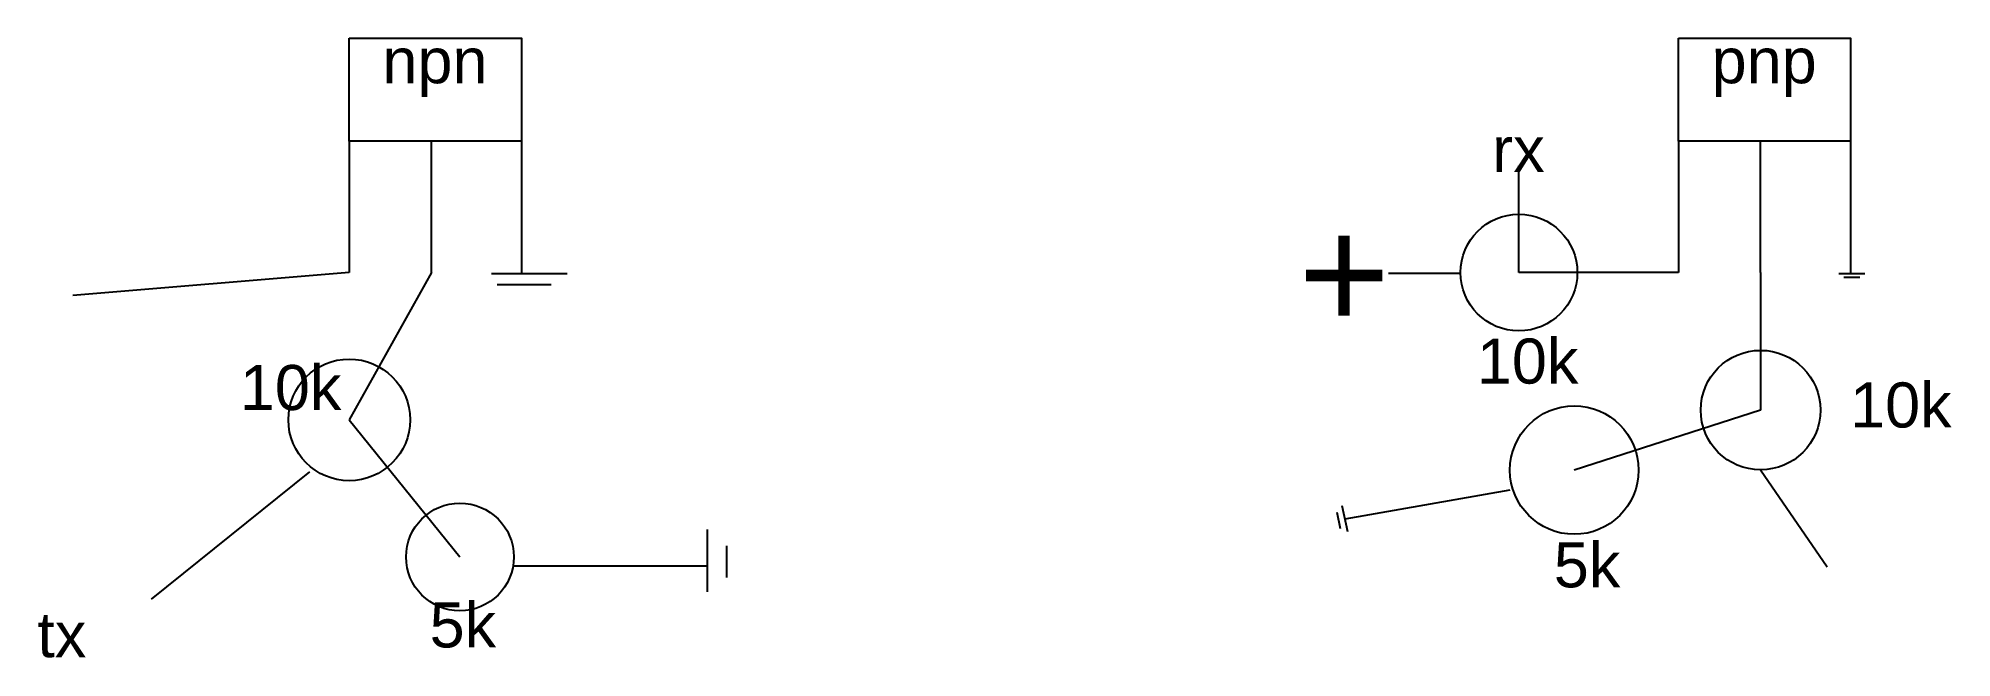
# Model space of a CAD drawing. Header units: millimetres. Extents: x 2700 to 2830, y 1916 to 1951.
# Drawn here: x 2787.52 to 2829.95, y 1915.66 to 1929.42 of the extents above; entities that cross this region are included whole.
import ezdxf

# ---------------------------------------------------------------- set-up
doc = ezdxf.new("R2010")
doc.units = ezdxf.units.MM
doc.styles.get("Standard").update_dxf_attribs({"font": 'arial.ttf'})

msp = doc.modelspace()

# ---------------------------------------------------------------- texts
at = {"attachment_point": 1}
for s, width, heights, insert, char_height in [('\\pxqc;npn', 3.80124, [2.277], (2794.412, 1929.416), 1), ('\\pxqc;pnp', 3.80124, [2.277], (2823.889, 1929.416), 1), ('rx', 1.63062, [0], (2819.759, 1927.444), 1), ('+', 1.22445, [0], (2815.456, 1925.437), 2.5), ('\\pxqc;10k', 2.52005, [0], (2819.284, 1922.748), 1), ('\\pxqc;10k', 4.42581, [0], (2790.898, 1922.161), 1), ('\\pxqc;10k', 2.52005, [0], (2827.561, 1921.773), 1), ('\\pxqc;5k', 2.52005, [0], (2820.602, 1918.224), 1), ('\\pxqc;5k', 3.67562, [0], (2795.094, 1916.89), 1), ('tx', 3.18499, [0], (2787.494, 1916.672), 1)]:
    msp.add_mtext_dynamic_manual_height_columns(s, width=width, gutter_width=12.5, heights=heights, dxfattribs=dict(at, insert=insert, char_height=char_height))

# ---------------------------------------------------------------- linework, layer by layer
for p, q in [((2794.412, 1927.133), (2794.412, 1924.212)), ((2796.233, 1924.212), (2796.233, 1927.133)), ((2798.229, 1927.133), (2798.229, 1924.212)), ((2823.889, 1927.133), (2823.889, 1924.212)), ((2825.71, 1924.212), (2825.71, 1927.133)), ((2827.706, 1927.133), (2827.706, 1924.212)), ((2820.351, 1924.212), (2820.351, 1926.585)), ((2796.233, 1924.212), (2794.412, 1920.942)), ((2797.565, 1924.194), (2799.248, 1924.194)), ((2819.023, 1924.193), (2817.461, 1924.193)), ((2823.889, 1924.212), (2820.351, 1924.212)), ((2825.71, 1924.212), (2825.71, 1921.159)), ((2827.449, 1924.194), (2828.022, 1924.194)), ((2827.915, 1924.106), (2827.56, 1924.106)), ((2798.889, 1923.939), (2797.694, 1923.939)), ((2825.71, 1921.159), (2821.579, 1919.827)), ((2794.412, 1920.942), (2796.867, 1917.898)), ((2793.532, 1919.785), (2790.019, 1916.958)), ((2820.146, 1919.378), (2816.491, 1918.739)), ((2816.394, 1918.522), (2816.323, 1918.882)), ((2816.421, 1919.04), (2816.552, 1918.465)), ((2802.351, 1918.507), (2802.351, 1917.126)), ((2802.775, 1918.146), (2802.775, 1917.44)), ((2798.045, 1917.698), (2802.351, 1917.698))]:
    msp.add_line(p, q)
at = {"color": 2}
for p, q in [((2794.412, 1924.212), (2788.284, 1923.707)), ((2825.708, 1919.832), (2827.185, 1917.683))]:
    msp.add_line(p, q, dxfattribs=at)
for points in [[(2794.412, 1929.416), (2798.229, 1929.416), (2798.229, 1927.133), (2794.412, 1927.133)], [(2823.889, 1929.416), (2827.706, 1929.416), (2827.706, 1927.133), (2823.889, 1927.133)]]:
    msp.add_lwpolyline(points, close=True)
for centre, radius in [((2820.351, 1924.212), 1.295), ((2794.412, 1920.942), 1.35), ((2825.71, 1921.159), 1.327), ((2821.579, 1919.827), 1.426), ((2796.867, 1917.898), 1.195)]:
    msp.add_circle(centre, radius)

msp.set_redraw_order([(e.dxf.handle, doc.entitydb.next_handle()) for e in msp.query("TEXT MTEXT ATTDEF DIMENSION ARC_DIMENSION")])  # texts and dimensions are drawn at this point

doc.saveas('drawing.dxf')
